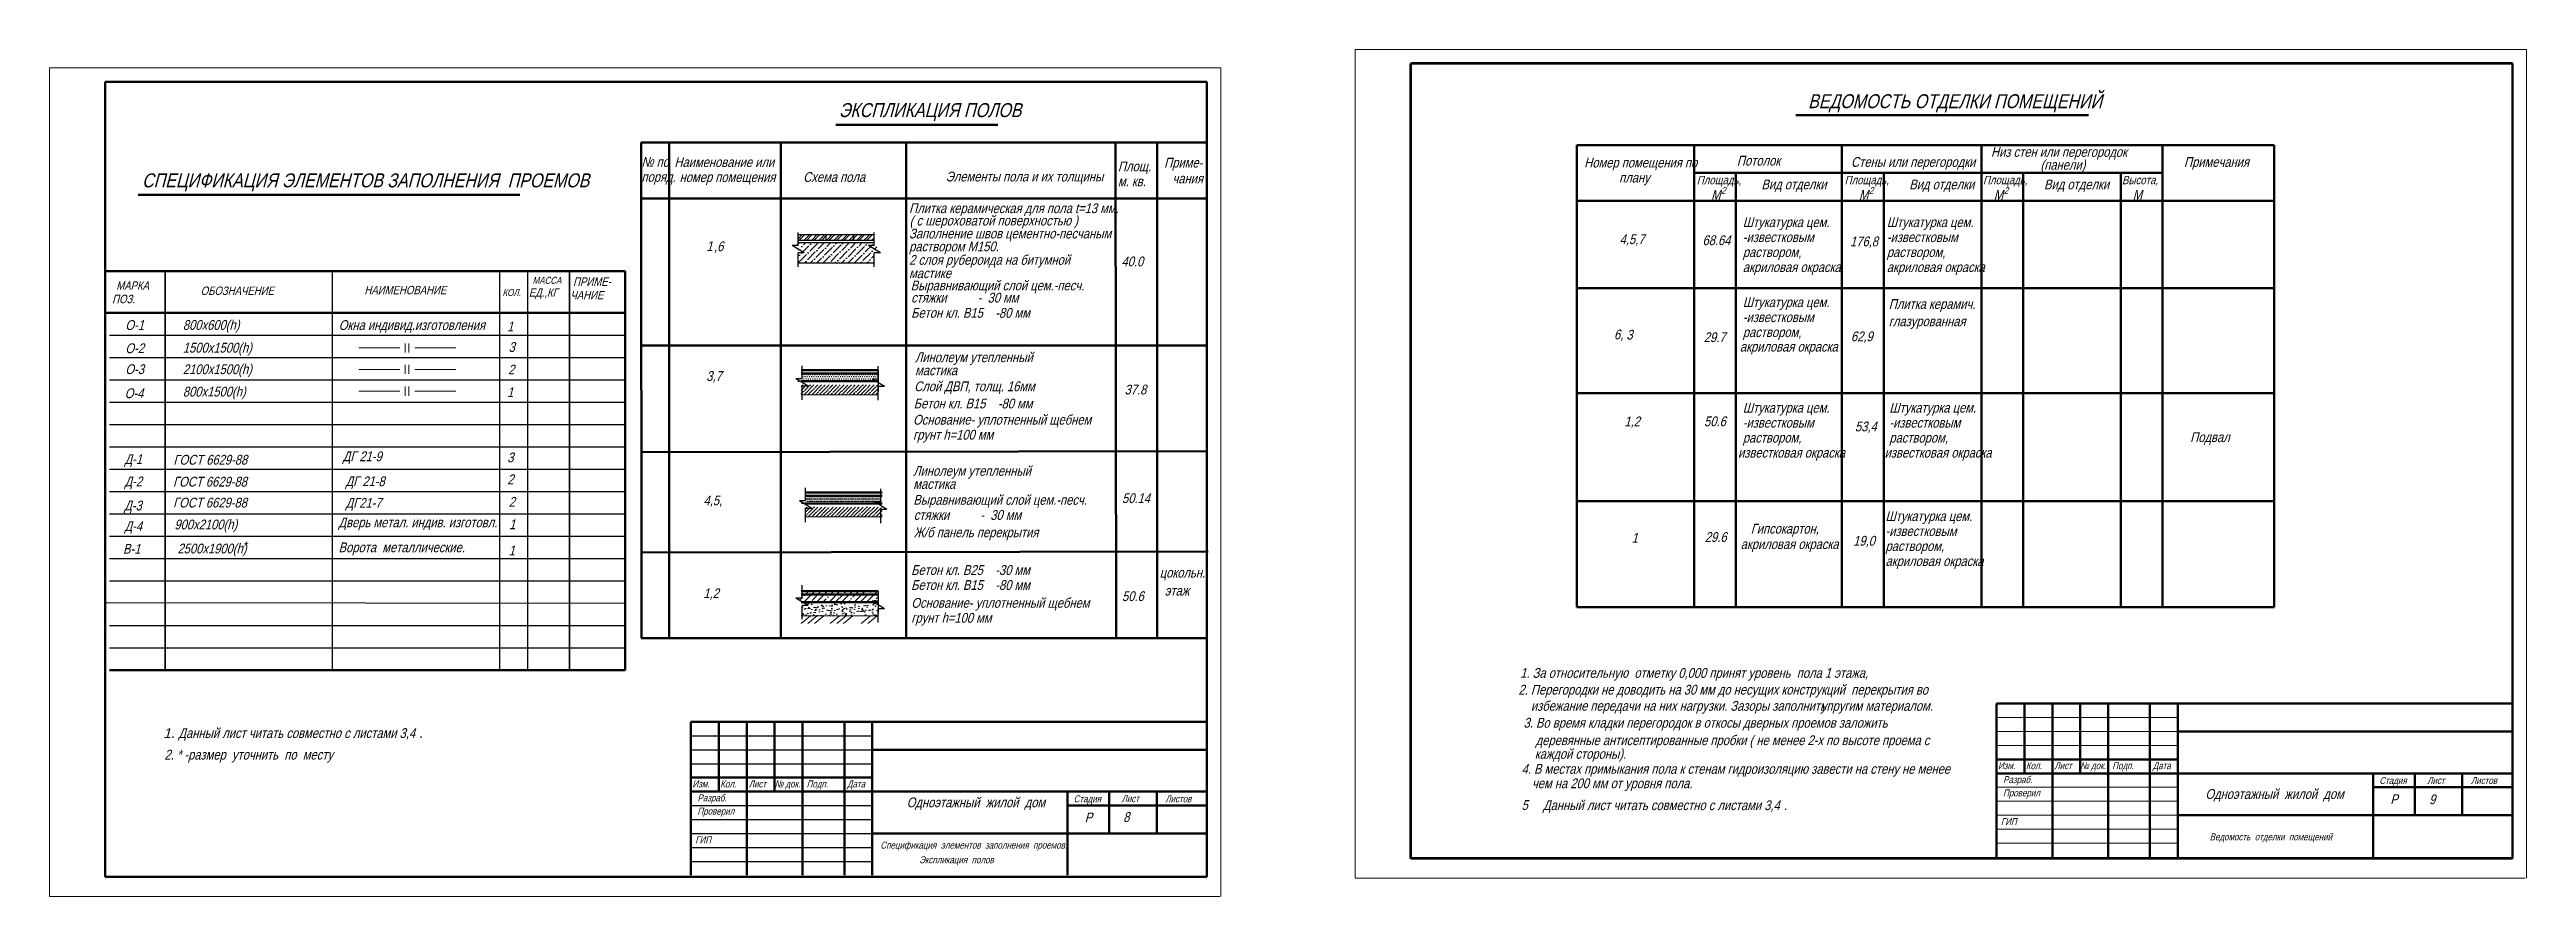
# Model space of a CAD drawing. Header units: millimetres. Extents: x -1570823 to -1042875, y 1331607 to 1425447.
# Drawn here: x -1133064 to -1044248, y 1387739 to 1418093 of the extents above; entities that cross this region are included whole.
import ezdxf

# ---------------------------------------------------------------- set-up
doc = ezdxf.new("R2010")
doc.units = ezdxf.units.MM
for name, color, linetype, lineweight in [('линии', 7, 'Continuous', 25), ('проект', 7, 'Continuous', 50), ('Разм.', 7, 'Continuous', 15), ('размер', 7, 'Continuous', 15), ('стены', 7, 'Continuous', 50), ('существ.', 7, 'Continuous', 15), ('тонкая', 7, 'Continuous', 15)]:
    doc.layers.add(name, color=color, linetype=linetype, lineweight=lineweight)
doc.layers.add('разм', color=7, linetype='Continuous')
doc.styles.get("Standard").update_dxf_attribs({"font": 'ARIALN.TTF', "oblique": 15, "height": 350})

msp = doc.modelspace()

# ---------------------------------------------------------------- texts
at = {"oblique": 15}
for s, height, p in [('ВЕДОМОСТЬ ОТДЕЛКИ ПОМЕЩЕНИЙ ', 500, (-1070007.3, 1415992.1)), ('ЭКСПЛИКАЦИЯ ПОЛОВ ', 500, (-1104761.4, 1415672.7)), ('Приме-', 350, (-1093095.7, 1413863.3)), ('Номер помещения по', 350, (-1078034.3, 1413866.3)), ('Потолок', 350, (-1072558.2, 1413936.1)), ('Стены или перегородки', 350, (-1068464.6, 1413889.6)), ('Низ стен или перегородок', 350, (-1063447.4, 1414249.6)), ('(панели)', 350, (-1061672.1, 1413786.7)), ('Примечания', 350, (-1056526.4, 1413889.6)), ('СПЕЦИФИКАЦИЯ ЭЛЕМЕНТОВ ЗАПОЛНЕНИЯ  ПРОЕМОВ ', 500, (-1129746.2, 1413154.7)), ('Схема пола', 350, (-1106039.3, 1413349.3)), ('Элементы пола и их толщины', 350, (-1100930, 1413366.4)), ('чания', 350, (-1092799.8, 1413296.3)), ('плану', 350, (-1076780.9, 1413329.3)), ('Площадь,', 300, (-1073995.5, 1413266.4)), ('М', 350, (-1073479.7, 1412714.8)), ('2', 250, (-1073121.2, 1412913.9)), ('Вид отделки', 350, (-1071679.8, 1413083.8)), ('Площадь,', 300, (-1068695.5, 1413266.4)), ('М', 350, (-1068179.7, 1412714.8)), ('2', 250, (-1067821.2, 1412913.9)), ('Вид отделки', 350, (-1066379.8, 1413083.8)), ('Площадь,', 300, (-1063732.6, 1413266.4)), ('М', 350, (-1063345.5, 1412714.8)), ('2', 250, (-1062987, 1412913.9)), ('Вид отделки', 350, (-1061545.6, 1413083.8)), ('Высота,', 300, (-1058749.7, 1413266.4)), ('М', 350, (-1058362.6, 1412714.8)), ('Плитка керамическая для пола t=13 мм.', 350, (-1102241.9, 1412231.1)), ('Заполнение швов цементно-песчаным', 350, (-1102241.9, 1411324)), ('раствором М150.', 350, (-1102241.9, 1410860.7)), ('МАРКА', 300, (-1130672.9, 1409484.1)), ('ОБОЗНАЧЕНИЕ', 300, (-1127643.6, 1409298.1)), ('НАИМЕНОВАНИЕ', 300, (-1121773.3, 1409322.3)), ('КОЛ.', 250, (-1116821, 1409262.2)), ('ЕД.,КГ', 300, (-1115876.5, 1409238)), ('МАССА', 250, (-1115743.3, 1409696.9)), ('ПРИМЕ-', 300, (-1114290.2, 1409624.5)), ('ПОЗ.', 300, (-1130818, 1409002.2)), ('ЧАНИЕ', 300, (-1114387.1, 1409142.6)), ('О-1', 350, (-1130344.9, 1408044.7)), ('О-2', 350, (-1130344.9, 1407212.5)), ('Линолеум утепленный', 350, (-1102029.4, 1406889)), ('О-3', 350, (-1130344.9, 1406462.1)), ('Слой ДВП, толщ. 16мм', 350, (-1102058.6, 1405849)), ('Д-1', 350, (-1130373, 1403237.2)), ('Д-2', 350, (-1130373, 1402437.2)), ('Линолеум утепленный', 350, (-1102095, 1402816.5)), ('Д-3', 350, (-1130385.2, 1401574.7)), ('Д-4', 350, (-1130373, 1400837.2)), ('Изм.', 250, (-1110012.9, 1391646.7)), ('Кол.', 250, (-1109012.9, 1391646.7)), ('Лист', 250, (-1107991.4, 1391646.7)), ('№ док.', 250, (-1107063.1, 1391646.7)), ('Подп.', 250, (-1105917.3, 1391646.7)), ('Дата', 250, (-1104463.7, 1391646.7)), ('Изм.', 250, (-1063196.7, 1392300.9)), ('Разраб.', 250, (-1063011.9, 1391800.9)), ('Кол.', 250, (-1062196.7, 1392300.9)), ('Лист', 250, (-1061175.3, 1392300.9)), ('№ док.', 250, (-1060247, 1392300.9)), ('Подп.', 250, (-1059101.1, 1392300.9)), ('Дата', 250, (-1057647.6, 1392300.9)), ('Стадия', 250, (-1049523.5, 1391767.7)), ('Лист', 250, (-1047806.4, 1391772.5)), ('Листов', 250, (-1046238.1, 1391767.7)), ('Проверил', 250, (-1109832.4, 1390670.1)), ('Разраб.', 250, (-1109828, 1391146.7)), ('Стадия', 250, (-1096339.6, 1391113.5)), ('Лист', 250, (-1094622.6, 1391118.3)), ('Листов', 250, (-1093054.2, 1391113.5)), ('Спецификация  элементов  заполнения  проемов. ', 250, (-1103271.5, 1389453.4)), ('Экспликация  полов ', 250, (-1101879, 1388928))]:
    msp.add_text(s, height=height, dxfattribs=at).set_placement(p)
at = {"lineweight": 70, "oblique": 15}
msp.add_text('Проверил', height=250, dxfattribs=at).set_placement((-1063016.3, 1391324.2))
at = {"layer": 'линии', "char_height": 350, "width": 17796.464, "attachment_point": 1}
for s, insert in [('\\pi350;{\\fArial|b0|i0|c204|p32;1. }Данный лист читать совместно с листами 3,4{\\fArial|b0|i0|c204|p32; .}', (-1129335.8, 1393768.3)), ('\\pi350;Данный лист читать совместно с листами 3,4{\\fArial|b0|i0|c204|p32; .}', (-1079861.2, 1391183.4))]:
    msp.add_mtext(s, dxfattribs=dict(at, insert=insert))
at = {"layer": 'проект', "ltscale": 50, "oblique": 15}
for s, p in [('176,8', (-1068503.6, 1411040.2)), ('62,9', (-1068469.9, 1407637.4)), ('Подвал', (-1056305.8, 1404025.2)), ('5', (-1080279.1, 1390840.3))]:
    msp.add_text(s, height=350, dxfattribs=at).set_placement(p)
at = {"layer": 'проект', "ltscale": 25, "oblique": 15}
msp.add_text('8', height=350, dxfattribs=at).set_placement((-1094563.4, 1390413.3))
at = {"layer": 'разм', "lineweight": 5, "ltscale": 50, "oblique": 15}
msp.add_text('*', height=350, dxfattribs=at).set_placement((-1126158.8, 1400122.1))
at = {"layer": 'Разм.', "oblique": 15}
for s, p in [('№ по', (-1111837.6, 1413891.3)), ('Наименование или', (-1110656.7, 1413883.4)), ('Площ.', (-1094753, 1413730.1)), ('поряд.', (-1111837.6, 1413354.3)), ('номер помещения', (-1110470, 1413346.4)), ('м. кв.', (-1094753, 1413193.1)), ('( с шероховатой поверхностью )', (-1102220.6, 1411787.2)), ('Штукатурка цем.', (-1072347.6, 1411730.7)), ('-известковым', (-1072347.6, 1411193.7)), ('Штукатурка цем.', (-1067183.6, 1411730.7)), ('-известковым', (-1067183.6, 1411193.7)), ('2 слоя рубероида на битумной', (-1102243.4, 1410380.3)), ('раствором,', (-1072347.6, 1410656.7)), ('раствором,', (-1067183.6, 1410656.7)), ('мастике', (-1102243.4, 1409899.9)), ('Выравнивающий слой цем.-песч.', (-1102186.2, 1409461.8)), ('акриловая окраска', (-1072347.6, 1410119.7)), ('акриловая окраска', (-1067183.6, 1410119.7)), ('стяжки          -  30 мм', (-1102166.9, 1409025.5)), ('Штукатурка цем.', (-1072347.6, 1408862.5)), ('Плитка керамич.', (-1067113.9, 1408797.8)), ('раствором,', (-1072347.6, 1407788.5)), ('-известковым', (-1072347.6, 1408325.5)), ('глазурованная', (-1067113.9, 1408177.3)), ('акриловая окраска', (-1072452.3, 1407270.3)), ('мастика', (-1102027, 1406420.9)), ('Штукатурка цем.', (-1072347.6, 1405079.6)), ('Штукатурка цем.', (-1067092.3, 1405079.6)), ('раствором,', (-1072347.6, 1404005.6)), ('-известковым', (-1072347.6, 1404542.6)), ('раствором,', (-1067092.3, 1404005.6)), ('-известковым', (-1067092.3, 1404542.6)), ('известковая окраска', (-1072517.8, 1403468.6)), ('известковая окраска', (-1067262.6, 1403468.6)), ('мастика', (-1102092.6, 1402348.3)), ('Выравнивающий слой цем.-песч.', (-1102092.6, 1401777.8)), ('стяжки          -  30 мм', (-1102073.3, 1401236.6)), ('Штукатурка цем.', (-1067230.9, 1401193.8)), ('Ж/б панель перекрытия', (-1102073.3, 1400613.9)), ('-известковым', (-1067230.9, 1400656.8)), ('акриловая окраска', (-1072424.1, 1400191.2)), ('раствором,', (-1067230.9, 1400119.8)), ('акриловая окраска', (-1067230.9, 1399582.8))]:
    msp.add_text(s, height=350, dxfattribs=at).set_placement(p)
at = {"layer": 'Разм.', "ltscale": 25, "oblique": 15}
for s, p in [('цокольн.', (-1093254.8, 1399169.6)), ('этаж', (-1093076.5, 1398523.4)), ('2. * -размер  уточнить  по  месту ', (-1128943.6, 1392643.8))]:
    msp.add_text(s, height=350, dxfattribs=at).set_placement(p)
at = {"layer": 'размер', "oblique": 15}
for s, height, p in [('4,5,7', 350, (-1076763.8, 1411121)), ('68.64', 350, (-1073793.4, 1411085)), ('1', 350, (-1109510.3, 1410872.1)), ('Бетон кл. В15    -80 мм', 350, (-1102169, 1408480.5)), ('1', 350, (-1116656.2, 1407994.9)), ('3 ', 350, (-1076521.1, 1407695.5)), ('29.7', 350, (-1073748.4, 1407609.1)), ('3', 350, (-1116602.2, 1407257.2)), ('1', 350, (-1116656.2, 1405640.1)), ('2', 350, (-1116620.2, 1406447.4)), ('3,7', 350, (-1109514.6, 1406217.2)), ('О-4', 350, (-1130367.5, 1405600)), ('Бетон кл. В15    -80 мм', 350, (-1102077.4, 1405231.8)), ('грунт h=100 мм', 350, (-1102099.6, 1404112.3)), ('Основание- уплотненный щебнем', 350, (-1102099.6, 1404649.3)), ('1,2', 350, (-1076595.9, 1404589.5)), ('50.6', 350, (-1073736.1, 1404593.1)), ('ГОСТ 6629-88', 350, (-1128618.9, 1403215.9)), ('ДГ 21-9', 350, (-1122549.3, 1403339.4)), ('3', 350, (-1116648.9, 1403298.9)), ('ГОСТ 6629-88', 350, (-1128631.6, 1402430.3)), ('ДГ 21-8', 350, (-1122447.5, 1402444.2)), ('2', 350, (-1116646.7, 1402513.5)), ('ГОСТ 6629-88', 350, (-1128631.6, 1401679.7)), ('ДГ21-7', 350, (-1122446.3, 1401670.1)), ('2', 350, (-1116596.3, 1401706.8)), ('4,5,', 350, (-1109614.5, 1401759.4)), ('900х2100(h)', 350, (-1128586.9, 1400895.1)), ('Дверь метал. индив. изготовл.', 350, (-1122701.6, 1400970.3)), ('1', 350, (-1116584.8, 1400900.8)), ('1', 350, (-1116601, 1399965.8)), ('Бетон кл. В25    -30 мм', 350, (-1102169, 1399263.4)), ('Бетон кл. В15    -80 мм', 350, (-1102169, 1398726.4)), ('1,2', 350, (-1109622.3, 1398429.9)), ('Основание- уплотненный щебнем', 350, (-1102162.3, 1398086.3)), ('50.6', 350, (-1094608.2, 1398326.4)), ('грунт h=100 мм', 350, (-1102162.3, 1397549.3)), ('    2. Перегородки не доводить на 30 мм до несущих конструкций  перекрытия во ', 350, (-1080839.2, 1394973.4)), ('     1. За относительную  отметку 0,000 принят уровень  пола 1 этажа, ', 350, (-1080887.1, 1395574.6)), (' избежание передачи на них нагрузки. Зазоры заполнить ', 350, (-1080056.5, 1394394.2)), ('упругим материалом.', 350, (-1069549.2, 1394394.2)), ('  3. Во время кладки перегородок в откосы дверных проемов заложить ', 350, (-1080432.6, 1393787.8)), ('деревянные антисептированные пробки ( не менее 2-х по высоте проема с ', 350, (-1079774.8, 1393162.1)), ('каждой стороны).', 350, (-1079807.2, 1392673.6)), ('4. В местах примыкания пола к стенам гидроизоляцию завести на стену не менее', 350, (-1080280.3, 1392135.2)), ('чем на 200 мм от уровня пола.', 350, (-1079908, 1391618.7)), ('Р', 350, (-1049127.1, 1391050.5)), ('Р', 350, (-1095943.2, 1390396.3)), ('ГИП', 250, (-1063092.3, 1390298)), ('Ведомость  отделки  помещений ', 250, (-1055607.5, 1389748.7)), ('ГИП', 250, (-1109908.5, 1389643.8))]:
    msp.add_text(s, height=height, dxfattribs=at).set_placement(p)
at = {"layer": 'стены', "oblique": 15}
for s, p in [(',6', (-1109236.9, 1410865.3)), ('40.0', (-1094627.3, 1410322.6)), ('800х600(h)', (-1128283, 1408047.7)), ('Окна индивид.изготовления', (-1122693.2, 1408041.9)), ('1500х1500(h)', (-1128283, 1407232.4)), ('2100х1500(h)', (-1128283, 1406460.5)), ('800х1500(h)', (-1128283, 1405658.2)), ('37.8', (-1094517.3, 1405732.6)), ('53,4', (-1068325.6, 1404409.5)), ('50.14', (-1094606.1, 1401838.3)), ('19,0', (-1068391.2, 1400311.5)), ('В-1', (-1130429.8, 1400021.3)), ('2500х1900(h)', (-1128475.8, 1400034.5)), ('Ворота  металлические.', (-1122698, 1400076.1))]:
    msp.add_text(s, height=350, dxfattribs=at).set_placement(p)
at = {"layer": 'стены', "lineweight": 5, "oblique": 15}
for s, p in [('6,', (-1076964.6, 1407706.8)), ('1', (-1076335.9, 1400413.2)), ('29.6', (-1073709.5, 1400445.8)), ('Гипсокартон,', (-1072060.6, 1400744.4)), ('9', (-1047735.5, 1391045.7))]:
    msp.add_text(s, height=350, dxfattribs=at).set_placement(p)
at = {"layer": 'тонкая', "oblique": 15}
for p in [(-1102328.7, 1390935.2), (-1055760.9, 1391237)]:
    msp.add_text('Одноэтажный  жилой  дом', height=350, dxfattribs=at).set_placement(p)

# ---------------------------------------------------------------- hatches: boundary and pattern name
h = msp.add_hatch()
h.set_pattern_fill('ANSI32', color=256, scale=20, style=0)
h.set_pattern_definition([(45, (-1132186, 1416597.45), (-134.7038, 134.7038), []), (45, (-1132096.2, 1416597.45), (-134.7038, 134.7038), [])])
h.paths.add_polyline_path([(-1106220.3, 1411459.4), (-1106220.3, 1411259.4), (-1105220.3, 1411259.4), (-1105220.3, 1411459.4)])
h.paths.add_polyline_path([(-1104220.3, 1411259.4), (-1104220.3, 1411459.4), (-1105220.3, 1411459.4), (-1105220.3, 1411259.4)])
h.paths.add_polyline_path([(-1103492.9, 1411259.4), (-1103492.9, 1411459.4), (-1104220.3, 1411459.4), (-1104220.3, 1411259.4)])
h = msp.add_hatch()
h.set_pattern_fill('ANSI36', color=256, scale=50, style=0)
h.set_pattern_definition([(45, (-1132186, 1416814.68), (84.1899, 308.6963), [396.875, -79.375, 0, -79.375])])
h.paths.add_polyline_path([(-1106385.1, 1411176.6), (-1106002.1, 1410942.5), (-1106220.3, 1410942.5), (-1106220.3, 1410448.4), (-1103492.9, 1410448.4), (-1103492.9, 1410942.5), (-1103265.4, 1410942.5), (-1103648.4, 1411176.6)])
h = msp.add_hatch()
h.set_pattern_fill('DOTS', color=256, scale=50, style=0)
h.set_pattern_definition([(0, (-1132048.49, 1411846.12), (39.6875, 79.375), [0, -79.375])])
h.paths.add_polyline_path([(-1103510.9, 1406208), (-1103564.4, 1406240.8), (-1103355.4, 1406240.8), (-1103355.4, 1406508), (-1106082.8, 1406508), (-1106082.8, 1406240.8), (-1106301.1, 1406240.8), (-1106247.6, 1406208)])
h = msp.add_hatch()
h.set_pattern_fill('ANSI35', color=256, scale=30, style=0)
h.set_pattern_definition([(45, (-1327984.1, 1352388.52), (-134.70384, 134.70384), []), (45, (-1327849.39, 1352388.52), (-134.70384, 134.70384), [238.125, -47.625, 0, -47.625])])
h.paths.add_polyline_path([(-1103350.7, 1406070.7), (-1106116.6, 1406070.7), (-1106116.6, 1405719.6), (-1103350.7, 1405719.6)])
h = msp.add_hatch()
h.set_pattern_fill('DOTS', color=256, scale=50, style=0)
h.set_pattern_definition([(0, (-1131920.136, 1407467.35), (39.6875, 79.375), [0, -79.375])])
h.paths.add_polyline_path([(-1103382.6, 1401829.3), (-1103436.1, 1401862), (-1103227, 1401862), (-1103227, 1402129.3), (-1105954.5, 1402129.3), (-1105954.5, 1401862), (-1106172.7, 1401862), (-1106119.2, 1401829.3)])
h = msp.add_hatch()
h.set_pattern_fill('DOTS', color=256, scale=50, style=0)
h.set_pattern_definition([(0, (-1131904.826, 1407467.05), (39.6875, 79.375), [0, -79.375])])
h.paths.add_polyline_path([(-1103367.3, 1401829), (-1103420.8, 1401861.7), (-1103211.7, 1401861.7), (-1103211.7, 1402129), (-1105939.2, 1402129), (-1105939.2, 1401861.7), (-1106157.4, 1401861.7), (-1106103.9, 1401829)])
h = msp.add_hatch()
h.set_pattern_fill('ANSI35', color=256, scale=30, style=0)
h.set_pattern_definition([(45, (-1327840.43, 1348009.44), (-134.70384, 134.70384), []), (45, (-1327705.73, 1348009.44), (-134.70384, 134.70384), [238.125, -47.625, 0, -47.625])])
h.paths.add_polyline_path([(-1103207, 1401691.6), (-1105972.9, 1401691.6), (-1105972.9, 1401340.5), (-1103207, 1401340.5)])
at = {"layer": 'размер'}
h = msp.add_hatch(dxfattribs=at)
h.set_pattern_fill('ANSI35', color=256, scale=50, style=0)
h.set_pattern_definition([(45, (-1134962.1, 1403010.32), (-224.5064, 224.5064), []), (45, (-1134737.6, 1403010.32), (-224.5064, 224.5064), [396.875, -79.375, 0, -79.375])])
h.paths.add_polyline_path([(-1103350.7, 1398558.1), (-1103350.7, 1398678.6), (-1106079.8, 1398678.6), (-1106079.8, 1398558.1)])
h.paths.add_polyline_path([(-1103504.2, 1398284.3), (-1103561.4, 1398319.3), (-1103350.7, 1398319.3), (-1103350.7, 1398558.1), (-1106079.8, 1398558.1), (-1106079.8, 1398431.4), (-1106298, 1398431.4), (-1106057.4, 1398284.3)])
h = msp.add_hatch(dxfattribs=at)
h.set_pattern_fill('AR-CONC', color=256, scale=2, style=0)
h.set_pattern_definition([(50, (-1134962.1, 1403010.32), (364.3693, -31.8782), [38.1, -419.1]), (355, (-1134962.1, 1403010.32), (-70.4857, 382.1133), [30.48, -335.28]), (100.451, (-1134931.75, 1403007.67), (293.885, 350.2334), [32.38, -356.18]), (46.1842, (-1134962.1, 1403111.92), (542.158, -84.0847), [57.15, -628.65]), (96.6356, (-1134916.93, 1403104.9), (474.8085, 494.851), [48.57, -534.27]), (351.184, (-1134962.1, 1403111.9), (474.809, 494.85), [45.72, -502.92]), (21, (-1134911.3, 1403086.52), (303.2298, -204.531), [38.1, -419.1]), (326, (-1134911.3, 1403086.52), (123.604, 368.376), [30.48, -335.28]), (71.4514, (-1134886.04, 1403069.48), (426.833, 163.8457), [32.38, -356.18]), (37.5, (-1134962.11, 1403010.32), (6.1772, 169.1101), [0, -331.216, 0, -340.36, 0, -336.55]), (7.5, (-1134962.1, 1403010.32), (133.6393, 200.3611), [0, -194.056, 0, -323.596, 0, -128.27]), (327.5, (-1135075.39, 1403010.32), (271.1812, -11.4575), [0, -127, 0, -396.24, 0, -525.78]), (317.5, (-1135126.2, 1403010.32), (296.2584, 50.853), [0, -165.1, 0, -263.144, 0, -373.38])])
h.paths.add_polyline_path([(-1103352.3, 1398052.5), (-1103350.7, 1398052.5), (-1103350.7, 1398190.5), (-1103504.2, 1398284.3), (-1106057.4, 1398284.3), (-1105861.5, 1398164.6), (-1106079.8, 1398164.6), (-1106079.8, 1397797.3), (-1103352.3, 1397797.3)])

# ---------------------------------------------------------------- linework, layer by layer
at = {"lineweight": 15}
for p, q in [((-1086247.6, 1388393.2), (-1086247.6, 1418093.2)), ((-1044247.6, 1418093.2), (-1086247.6, 1418093.2)), ((-1086247.6, 1388593.2), (-1086247.6, 1417814.5)), ((-1044247.6, 1418093.2), (-1044247.6, 1388393.2)), ((-1060763.2, 1388393.2), (-1086247.6, 1388393.2)), ((-1044288.2, 1388393.2), (-1086247.6, 1388393.2))]:
    msp.add_line(p, q, dxfattribs=at)
for p, q in [((-1110063.7, 1416939), (-1103563.7, 1416939)), ((-1131063.7, 1413763.7), (-1131063.7, 1408213.7)), ((-1106220.3, 1411068.6), (-1106220.3, 1411535.9)), ((-1103492.9, 1411068.6), (-1103492.9, 1411535.9)), ((-1106002.1, 1410801.8), (-1106438.6, 1411068.6)), ((-1106220.3, 1411068.6), (-1106438.6, 1411068.6)), ((-1106002.1, 1410801.8), (-1106220.3, 1410801.8)), ((-1106220.3, 1410307.7), (-1106220.3, 1410801.8)), ((-1103483.7, 1411068.6), (-1103702, 1411068.6)), ((-1103265.4, 1410801.8), (-1103702, 1411068.6)), ((-1103265.4, 1410801.8), (-1103492.9, 1410801.8)), ((-1103492.9, 1410307.7), (-1103492.9, 1410801.8)), ((-1130918.6, 1407853.2), (-1112418.6, 1407853.2)), ((-1130918.6, 1407053.2), (-1112418.6, 1407053.2)), ((-1130918.6, 1406253.2), (-1112418.6, 1406253.2)), ((-1105861.5, 1406027.1), (-1106298, 1406293.9)), ((-1106079.8, 1406293.9), (-1106298, 1406293.9)), ((-1106079.8, 1406293.9), (-1106079.8, 1406761.2)), ((-1106079.8, 1405538.2), (-1106079.8, 1406032.2)), ((-1105861.5, 1406027.1), (-1106079.8, 1406027.1)), ((-1103343.1, 1406283.1), (-1103561.4, 1406283.1)), ((-1103124.9, 1406016.3), (-1103561.4, 1406283.1)), ((-1103352.3, 1406283.1), (-1103352.3, 1406750.4)), ((-1103352.3, 1405522.2), (-1103352.3, 1406016.3)), ((-1103124.9, 1406016.3), (-1103352.3, 1406016.3)), ((-1103350.7, 1406604.5), (-1103350.7, 1405837.7)), ((-1131063.7, 1398157.9), (-1131063.7, 1405481.9)), ((-1130918.6, 1405453.2), (-1112418.6, 1405453.2)), ((-1130918.6, 1405453.2), (-1112418.6, 1405453.2)), ((-1130918.6, 1404653.2), (-1112418.6, 1404653.2)), ((-1130918.6, 1403853.2), (-1112418.6, 1403853.2)), ((-1130918.6, 1403053.2), (-1112418.6, 1403053.2)), ((-1130918.6, 1402253.2), (-1112418.6, 1402253.2)), ((-1105733.2, 1401648.3), (-1106169.7, 1401915.1)), ((-1105951.4, 1401915.1), (-1106169.7, 1401915.1)), ((-1105951.4, 1401915.1), (-1105951.4, 1402382.4)), ((-1105951.4, 1401159.4), (-1105951.4, 1401653.4)), ((-1105733.2, 1401648.3), (-1105951.4, 1401648.3)), ((-1103035, 1401611), (-1103471.6, 1401877.9)), ((-1103253.3, 1401877.9), (-1103471.6, 1401877.9)), ((-1103253.3, 1401877.9), (-1103253.3, 1402345.2)), ((-1103253.3, 1401122.2), (-1103253.3, 1401616.2)), ((-1103035, 1401611), (-1103253.3, 1401611)), ((-1130918.6, 1401453.2), (-1112418.6, 1401453.2)), ((-1130918.6, 1400653.2), (-1112418.6, 1400653.2)), ((-1130918.6, 1399853.2), (-1112418.6, 1399853.2)), ((-1130918.6, 1399853.2), (-1112418.6, 1399853.2)), ((-1130918.6, 1399053.2), (-1112418.6, 1399053.2)), ((-1130118.6, 1399053.2), (-1112418.6, 1399053.2)), ((-1106079.8, 1398431.4), (-1106079.8, 1398898.7)), ((-1131021.7, 1398273), (-1112418.6, 1398253.2)), ((-1106079.8, 1398431.4), (-1106298, 1398431.4)), ((-1105861.5, 1398164.6), (-1106298, 1398431.4)), ((-1106079.8, 1397675.7), (-1106079.8, 1398169.8)), ((-1105861.5, 1398164.6), (-1106079.8, 1398164.6)), ((-1103343.1, 1398319.3), (-1103561.4, 1398319.3)), ((-1103124.9, 1398052.5), (-1103561.4, 1398319.3)), ((-1103352.3, 1397558.4), (-1103352.3, 1398052.5)), ((-1103124.9, 1398052.5), (-1103352.3, 1398052.5)), ((-1103350.7, 1398682.3), (-1103350.7, 1397915.5)), ((-1130918.6, 1397453.2), (-1112418.6, 1397453.2)), ((-1130918.6, 1396653.2), (-1112418.6, 1396653.2)), ((-1110063.7, 1393496.4), (-1103563.7, 1393496.4)), ((-1110063.7, 1392996.4), (-1103563.7, 1392996.4)), ((-1110063.7, 1392496.4), (-1103563.7, 1392496.4)), ((-1110063.7, 1390996.4), (-1103563.7, 1390996.4)), ((-1110063.7, 1390496.4), (-1103563.7, 1390496.4)), ((-1110063.7, 1389996.4), (-1103563.7, 1389996.4)), ((-1110063.7, 1389496.4), (-1103563.7, 1389496.4)), ((-1110063.7, 1388996.4), (-1103563.7, 1388996.4))]:
    msp.add_line(p, q)
at = {"lineweight": 30}
for p, q in [((-1106220.3, 1411459.4), (-1103492.9, 1411459.4)), ((-1105220.3, 1411259.4), (-1105220.3, 1411459.4)), ((-1104220.3, 1411259.4), (-1104220.3, 1411459.4)), ((-1106227.3, 1411176.6), (-1103490.7, 1411176.6)), ((-1106220.3, 1411259.4), (-1103492.9, 1411259.4))]:
    msp.add_line(p, q, dxfattribs=at)
at = {"lineweight": 0}
for p, q in [((-1063247.6, 1394150.5), (-1056747.6, 1394150.5)), ((-1063247.6, 1393650.5), (-1056747.6, 1393650.5)), ((-1063247.6, 1393150.5), (-1056747.6, 1393150.5)), ((-1063247.6, 1391650.5), (-1056747.6, 1391650.5)), ((-1063247.6, 1391150.5), (-1056747.6, 1391150.5)), ((-1063247.6, 1390650.5), (-1056747.6, 1390650.5)), ((-1063247.6, 1390150.5), (-1056747.6, 1390150.5)), ((-1063247.6, 1389650.5), (-1056747.6, 1389650.5))]:
    msp.add_line(p, q, dxfattribs=at)
at = {"layer": 'проект', "lineweight": 60}
for p, q in [((-1084247.6, 1389093.2), (-1084247.6, 1417593.2)), ((-1044747.6, 1417593.2), (-1084247.6, 1417593.2)), ((-1044747.6, 1389093.2), (-1084247.6, 1389093.2))]:
    msp.add_line(p, q, dxfattribs=at)
at = {"layer": 'проект', "lineweight": 50}
for p, q in [((-1044747.6, 1417593.2), (-1044747.6, 1389093.2)), ((-1063247.6, 1394650.5), (-1044747.6, 1394650.5)), ((-1063247.6, 1389150.5), (-1063247.6, 1394650.5)), ((-1062247.6, 1392150.5), (-1062247.6, 1394650.5)), ((-1061247.6, 1389150.5), (-1061247.6, 1394650.5)), ((-1060247.6, 1392150.5), (-1060247.6, 1394650.5)), ((-1059247.6, 1389150.5), (-1059247.6, 1394650.5)), ((-1057747.6, 1389150.5), (-1057747.6, 1394650.5)), ((-1056747.6, 1389150.5), (-1056747.6, 1394650.5)), ((-1056747.6, 1393650.5), (-1044747.6, 1393650.5)), ((-1063247.6, 1392650.5), (-1056747.6, 1392650.5)), ((-1063247.6, 1392150.5), (-1056747.6, 1392150.5)), ((-1056747.6, 1392150.5), (-1044747.6, 1392150.5)), ((-1049747.6, 1389150.5), (-1049747.6, 1392150.5)), ((-1048247.6, 1390650.5), (-1048247.6, 1392150.5)), ((-1046547.6, 1390650.5), (-1046547.6, 1392150.5)), ((-1049747.6, 1391650.5), (-1044747.6, 1391650.5)), ((-1056747.6, 1390650.5), (-1044747.6, 1390650.5))]:
    msp.add_line(p, q, dxfattribs=at)
at = {"layer": 'проект'}
for p, q in [((-1131063.7, 1388439), (-1131063.7, 1416939)), ((-1091563.7, 1416939), (-1131063.7, 1416939)), ((-1091563.7, 1416939), (-1091563.7, 1388439)), ((-1070440.8, 1415739.3), (-1059947.4, 1415739.3)), ((-1104871.4, 1415393.4), (-1099055.2, 1415393.4)), ((-1111844.9, 1414759.1), (-1091563.7, 1414759.1)), ((-1111844.9, 1414759.1), (-1111840, 1397001.4)), ((-1110844.9, 1397001.4), (-1110844.9, 1414759.1)), ((-1106844.9, 1397001.4), (-1106844.9, 1414759.1)), ((-1102344.9, 1397001.4), (-1102344.9, 1414759.1)), ((-1094821.7, 1397001.4), (-1094844.9, 1414759.1)), ((-1093344.9, 1414759.1), (-1093344.9, 1397001.4)), ((-1078294.4, 1414671.8), (-1053294.4, 1414671.8)), ((-1078294.4, 1414671.8), (-1078294.4, 1398103.6)), ((-1074094.4, 1398103.6), (-1074094.4, 1414671.8)), ((-1068794.4, 1398103.6), (-1068794.4, 1414671.8)), ((-1063794.4, 1398103.6), (-1063794.4, 1414671.8)), ((-1057294.4, 1398103.6), (-1057294.4, 1414671.8)), ((-1053294.4, 1414671.8), (-1053294.4, 1398103.6)), ((-1074094.4, 1413671.8), (-1057294.4, 1413671.8)), ((-1072594.4, 1398103.6), (-1072594.4, 1413671.8)), ((-1067294.4, 1398103.6), (-1067294.4, 1413671.8)), ((-1062294.4, 1398103.6), (-1062294.4, 1413671.8)), ((-1058794.4, 1398103.6), (-1058794.4, 1413671.8)), ((-1111844.9, 1412759.1), (-1091563.7, 1412759.1)), ((-1078294.4, 1412671.8), (-1053294.4, 1412671.8)), ((-1131063.7, 1410156), (-1112418.6, 1410153.2)), ((-1112418.6, 1410153.2), (-1112418.6, 1395853.2)), ((-1078294.4, 1409537.4), (-1053294.4, 1409537.4)), ((-1131063.7, 1408656), (-1112418.6, 1408653.2)), ((-1111844.9, 1407485.4), (-1091563.7, 1407485.4)), ((-1078294.4, 1405772.4), (-1053294.4, 1405772.4)), ((-1111844.9, 1403659.6), (-1091563.7, 1403696.6)), ((-1078294.4, 1401903.6), (-1053294.4, 1401903.6)), ((-1111793.8, 1400067.9), (-1091512.6, 1400104.9)), ((-1078294.4, 1398103.6), (-1053294.4, 1398103.6)), ((-1111844.9, 1397001.4), (-1091563.7, 1397001.4)), ((-1130918.6, 1395853.2), (-1112418.6, 1395853.2)), ((-1130918.6, 1395853.2), (-1112418.6, 1395853.2)), ((-1110063.7, 1393996.4), (-1091563.7, 1393996.4)), ((-1110063.7, 1388496.4), (-1110063.7, 1393996.4)), ((-1109063.7, 1391496.4), (-1109063.7, 1393996.4)), ((-1108063.7, 1388496.4), (-1108063.7, 1393996.4)), ((-1107063.7, 1391496.4), (-1107063.7, 1393996.4)), ((-1106063.7, 1388496.4), (-1106063.7, 1393996.4)), ((-1104563.7, 1388496.4), (-1104563.7, 1393996.4)), ((-1103563.7, 1388496.4), (-1103563.7, 1393996.4)), ((-1103563.7, 1392996.4), (-1091563.7, 1392996.4)), ((-1110063.7, 1391996.4), (-1103563.7, 1391996.4)), ((-1110063.7, 1391496.4), (-1103563.7, 1391496.4)), ((-1103563.7, 1391496.4), (-1091563.7, 1391496.4)), ((-1096563.7, 1388496.4), (-1096563.7, 1391496.4)), ((-1096563.7, 1390996.4), (-1091563.7, 1390996.4)), ((-1095063.7, 1389996.4), (-1095063.7, 1391496.4)), ((-1093363.7, 1389996.4), (-1093363.7, 1391496.4)), ((-1103563.7, 1389996.4), (-1091563.7, 1389996.4)), ((-1091563.7, 1388439), (-1131063.7, 1388439))]:
    msp.add_line(p, q, dxfattribs=at)
at = {"layer": 'проект', "const_width": 50}
for points in [[(-1130918.6, 1410153.2), (-1112418.6, 1410153.2)], [(-1128918.6, 1410153.2), (-1128918.6, 1395853.2)], [(-1122918.6, 1410153.2), (-1122918.6, 1395853.2)], [(-1116918.6, 1410153.2), (-1116918.6, 1395853.2)], [(-1115918.6, 1410153.2), (-1115918.6, 1395853.2)], [(-1114418.6, 1410153.2), (-1114418.6, 1395853.2)], [(-1112418.6, 1410153.2), (-1112418.6, 1395853.2)], [(-1130918.6, 1408653.2), (-1112418.6, 1408653.2)]]:
    msp.add_lwpolyline(points, dxfattribs=at)
at = {"layer": 'размер'}
for p, q in [((-1133063.7, 1387739), (-1133063.7, 1417439)), ((-1091063.7, 1417439), (-1133063.7, 1417439)), ((-1133063.7, 1387939), (-1133063.7, 1417160.4)), ((-1091063.7, 1417439), (-1091063.7, 1387739)), ((-1105782.3, 1397794.8), (-1106115.6, 1397516.7)), ((-1105543.2, 1397794.8), (-1105876.5, 1397516.7)), ((-1105304.1, 1397794.8), (-1105637.4, 1397516.7)), ((-1104735.2, 1397794.8), (-1105068.5, 1397516.7)), ((-1104496.1, 1397794.8), (-1104829.4, 1397516.7)), ((-1104257, 1397794.8), (-1104590.3, 1397516.7)), ((-1103622.2, 1397794.8), (-1103955.5, 1397516.7)), ((-1103383.1, 1397794.8), (-1103716.4, 1397516.7)), ((-1107579.3, 1387739), (-1133063.7, 1387739)), ((-1091104.3, 1387739), (-1133063.7, 1387739))]:
    msp.add_line(p, q, dxfattribs=at)
at = {"layer": 'стены'}
for p, q in [((-1129886.3, 1412890), (-1116201.6, 1412890)), ((-1106112.3, 1406600.8), (-1103345.9, 1406600.8)), ((-1106112.3, 1406480.3), (-1103345.9, 1406480.3)), ((-1106112.3, 1406206.6), (-1103345.9, 1406206.6)), ((-1105968.6, 1402221.7), (-1103202.2, 1402221.7)), ((-1105968.6, 1402101.2), (-1103202.2, 1402101.2)), ((-1105968.6, 1401827.5), (-1103202.2, 1401827.5)), ((-1106112.3, 1398678.6), (-1103345.9, 1398678.6)), ((-1106112.3, 1398558.1), (-1103345.9, 1398558.1)), ((-1106112.3, 1398284.3), (-1103345.9, 1398284.3))]:
    msp.add_line(p, q, dxfattribs=at)
at = {"layer": 'стены', "lineweight": 5}
for p, q in [((-1121968.5, 1407396.6), (-1120501.4, 1407396.6)), ((-1120310.1, 1407563), (-1120310.1, 1407230.1)), ((-1120176.9, 1407563), (-1120176.9, 1407230.1)), ((-1119960.5, 1407396.6), (-1118493.4, 1407396.6)), ((-1121968.5, 1406631), (-1120501.4, 1406631)), ((-1120310.1, 1406797.3), (-1120310.1, 1406464.5)), ((-1120310.1, 1406012.2), (-1120310.1, 1405679.4)), ((-1120176.9, 1406797.3), (-1120176.9, 1406464.5)), ((-1120176.9, 1406012.2), (-1120176.9, 1405679.4)), ((-1119960.5, 1406631), (-1118493.4, 1406631)), ((-1121968.5, 1405845.8), (-1120501.4, 1405845.8)), ((-1119960.5, 1405845.8), (-1118493.4, 1405845.8))]:
    msp.add_line(p, q, dxfattribs=at)
at = {"layer": 'существ.', "lineweight": 30}
msp.add_line((-1106220.3, 1410448.4), (-1103492.9, 1410448.4), dxfattribs=at)
at = {"layer": 'существ.'}
for p, q in [((-1106112.3, 1405719.6), (-1103345.9, 1405719.6)), ((-1105968.6, 1401340.5), (-1103202.2, 1401340.5)), ((-1106112.3, 1397797.3), (-1103345.9, 1397797.3))]:
    msp.add_line(p, q, dxfattribs=at)

msp.set_redraw_order([(e.dxf.handle, doc.entitydb.next_handle()) for e in msp.query("TEXT MTEXT ATTDEF DIMENSION ARC_DIMENSION")])  # texts and dimensions are drawn at this point

doc.saveas('drawing.dxf')
